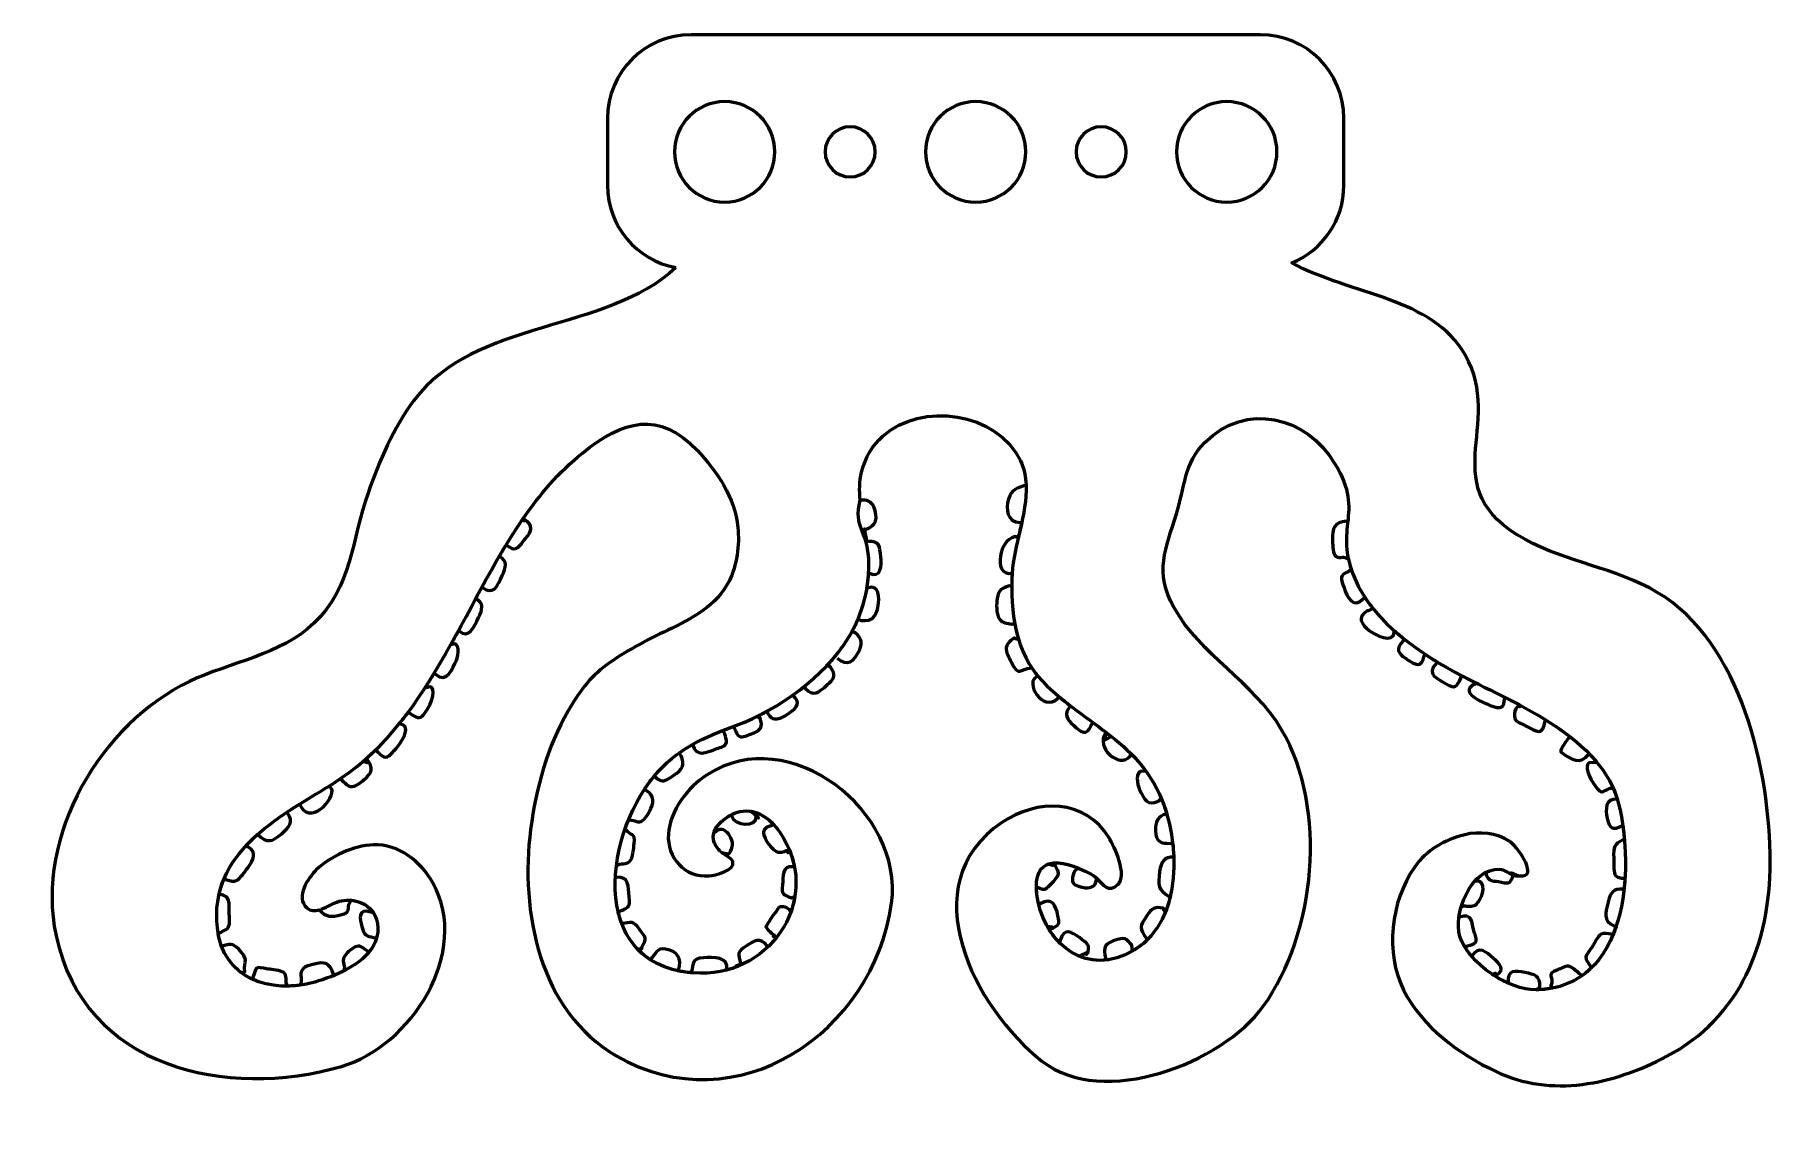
# Model space of a CAD drawing. Header units: centimetres. Extents: x -5.9 to 4.5, y -4.6 to 1.9.
import ezdxf

# ---------------------------------------------------------------- set-up
doc = ezdxf.new("R2010")
doc.units = ezdxf.units.CM
doc.header["$MEASUREMENT"] = 0
doc.layers.add('Layer 1', color=7, linetype='Continuous')

msp = doc.modelspace()

# ---------------------------------------------------------------- linework, layer by layer
at = {"layer": 'Layer 1', "lineweight": 53}
for points, knots in [([(-2.04111, 0.55831), (-2.27375, 0.60115), (-2.45, 0.80498), (-2.45, 1.05), (-2.45, 1.05), (-2.45, 1.05), (-2.45, 1.45), (-2.45, 1.45), (-2.45, 1.45), (-2.45, 1.72614), (-2.22614, 1.95), (-1.95, 1.95), (-1.95, 1.95), (-1.95, 1.95), (1.45, 1.95), (1.45, 1.95), (1.45, 1.95), (1.72614, 1.95), (1.95, 1.72614), (1.95, 1.45), (1.95, 1.45), (1.95, 1.45), (1.95, 1.05), (1.95, 1.05), (1.95, 1.05), (1.95, 0.84036), (1.82095, 0.66088), (1.63798, 0.58658), (1.63798, 0.58658), (2.0021, 0.39046), (2.4774, 0.38288), (2.67498, 0.03648), (2.67498, 0.03648), (2.91378, -0.3822), (2.47753, -0.75887), (3.03098, -1.06516), (3.03098, -1.06516), (3.2822, -1.20419), (3.57668, -1.23592), (3.82279, -1.38232), (3.82279, -1.38232), (4.32596, -1.68158), (4.49673, -2.45014), (4.4973, -2.99434), (4.4973, -2.99434), (4.49774, -3.47682), (4.31765, -3.9247), (3.87953, -4.15458), (3.87953, -4.15458), (3.5585, -4.32305), (3.19273, -4.404), (2.85605, -4.24434), (2.85605, -4.24434), (2.63715, -4.14055), (2.4189, -3.97883), (2.30673, -3.75872), (2.30673, -3.75872), (2.19452, -3.53852), (2.23061, -3.22616), (2.37092, -3.02581), (2.37092, -3.02581), (2.44484, -2.92026), (2.54897, -2.86179), (2.67175, -2.83045), (2.67175, -2.83045), (2.75893, -2.80817), (2.86236, -2.82112), (2.93939, -2.86848), (2.93939, -2.86848), (2.97855, -2.89259), (3.10757, -3.06902), (3.01969, -3.07628), (3.01969, -3.07628), (2.99666, -3.07817), (2.97217, -3.06785), (2.94746, -3.05723), (2.94746, -3.05723), (2.94746, -3.05723), (2.96235, -3.07185), (2.96235, -3.07185), (2.96235, -3.07185), (2.94365, -3.13151), (2.92959, -3.12167), (2.87318, -3.11046), (2.87318, -3.11046), (2.85857, -3.10754), (2.83337, -3.10839), (2.82102, -3.09963), (2.82102, -3.09963), (2.80748, -3.09002), (2.78921, -3.05444), (2.80361, -3.05863), (2.80361, -3.05863), (2.80361, -3.05863), (2.80412, -3.05176), (2.80412, -3.05176), (2.80412, -3.05176), (2.77779, -3.0642), (2.75381, -3.08348), (2.73269, -3.10719), (2.73269, -3.10719), (2.73269, -3.10719), (2.74187, -3.10712), (2.74187, -3.10712), (2.74187, -3.10712), (2.80712, -3.10485), (2.7787, -3.20226), (2.75301, -3.23275), (2.75301, -3.23275), (2.73423, -3.25508), (2.74076, -3.2512), (2.7111, -3.25706), (2.7111, -3.25706), (2.68923, -3.26141), (2.66243, -3.24786), (2.64929, -3.26583), (2.64929, -3.26583), (2.6438, -3.28544), (2.63972, -3.30511), (2.63717, -3.32435), (2.63717, -3.32435), (2.63717, -3.32435), (2.64046, -3.32321), (2.64046, -3.32321), (2.64046, -3.32321), (2.71924, -3.29928), (2.71206, -3.34902), (2.72855, -3.4115), (2.72855, -3.4115), (2.73368, -3.43109), (2.74818, -3.45307), (2.73699, -3.47216), (2.73699, -3.47216), (2.72446, -3.49358), (2.67974, -3.49247), (2.68015, -3.49961), (2.68015, -3.49961), (2.68015, -3.49961), (2.66771, -3.49255), (2.66771, -3.49255), (2.66771, -3.49255), (2.68048, -3.51508), (2.69639, -3.5372), (2.71471, -3.55845), (2.71471, -3.55845), (2.71471, -3.55845), (2.71542, -3.55691), (2.71542, -3.55691), (2.71542, -3.55691), (2.75759, -3.48909), (2.79567, -3.52925), (2.84319, -3.56916), (2.84319, -3.56916), (2.88053, -3.6005), (2.91995, -3.63867), (2.85743, -3.67145), (2.85743, -3.67145), (2.85595, -3.66719), (2.85567, -3.66283), (2.85652, -3.65833), (2.85652, -3.65833), (2.85652, -3.65833), (2.83661, -3.66492), (2.83661, -3.66492), (2.83661, -3.66492), (2.86706, -3.68532), (2.89907, -3.70316), (2.93126, -3.71759), (2.93126, -3.71759), (2.93126, -3.71759), (2.9315, -3.71567), (2.9315, -3.71567), (2.9315, -3.71567), (2.92217, -3.63614), (2.97687, -3.64193), (3.03173, -3.65394), (3.03173, -3.65394), (3.09033, -3.66678), (3.12374, -3.67102), (3.12113, -3.74021), (3.12113, -3.74021), (3.12113, -3.74021), (3.10091, -3.7574), (3.10091, -3.7574), (3.10091, -3.7574), (3.13319, -3.75659), (3.16368, -3.75332), (3.19251, -3.74788), (3.19251, -3.74788), (3.19251, -3.74788), (3.18725, -3.73331), (3.18725, -3.73331), (3.18725, -3.73331), (3.20864, -3.67841), (3.15211, -3.66536), (3.22781, -3.6375), (3.22781, -3.6375), (3.24453, -3.63133), (3.27399, -3.61334), (3.29223, -3.61516), (3.29223, -3.61516), (3.31414, -3.61735), (3.33631, -3.64939), (3.34158, -3.64513), (3.34158, -3.64513), (3.34773, -3.65427), (3.36246, -3.66461), (3.37246, -3.67159), (3.37246, -3.67159), (3.37246, -3.67159), (3.37232, -3.67307), (3.37232, -3.67307), (3.37232, -3.67307), (3.39337, -3.65824), (3.41288, -3.64167), (3.43103, -3.62365), (3.43103, -3.62365), (3.43103, -3.62365), (3.4298, -3.62306), (3.4298, -3.62306), (3.4298, -3.62306), (3.38189, -3.56138), (3.38718, -3.56485), (3.43457, -3.49927), (3.43457, -3.49927), (3.44889, -3.47945), (3.46452, -3.43602), (3.48713, -3.42434), (3.48713, -3.42434), (3.50563, -3.41473), (3.52834, -3.42473), (3.54886, -3.42462), (3.54886, -3.42462), (3.54886, -3.42462), (3.55494, -3.43441), (3.55494, -3.43441), (3.55494, -3.43441), (3.56261, -3.41628), (3.56964, -3.39768), (3.57608, -3.37869), (3.57608, -3.37869), (3.57608, -3.37869), (3.56651, -3.37613), (3.56651, -3.37613), (3.56651, -3.37613), (3.49222, -3.34481), (3.51416, -3.29354), (3.53111, -3.22523), (3.53111, -3.22523), (3.54234, -3.17986), (3.56079, -3.15125), (3.615, -3.15565), (3.615, -3.15565), (3.615, -3.15565), (3.62277, -3.16663), (3.62277, -3.16663), (3.62277, -3.16663), (3.6257, -3.14238), (3.62791, -3.11796), (3.62949, -3.09351), (3.62949, -3.09351), (3.62949, -3.09351), (3.62823, -3.09389), (3.62823, -3.09389), (3.62823, -3.09389), (3.60012, -3.08434), (3.58451, -3.09188), (3.56981, -3.06741), (3.56981, -3.06741), (3.55839, -3.04837), (3.56353, -2.99111), (3.56245, -2.96816), (3.56245, -2.96816), (3.55943, -2.90282), (3.56456, -2.88838), (3.61942, -2.86019), (3.61942, -2.86019), (3.61942, -2.86019), (3.62654, -2.86334), (3.62654, -2.86334), (3.62654, -2.86334), (3.62391, -2.83343), (3.62046, -2.80412), (3.6163, -2.77561), (3.6163, -2.77561), (3.6163, -2.77561), (3.61058, -2.7764), (3.61058, -2.7764), (3.61058, -2.7764), (3.5585, -2.80536), (3.53568, -2.79471), (3.52361, -2.73278), (3.52361, -2.73278), (3.51262, -2.67624), (3.5103, -2.61641), (3.58298, -2.6172), (3.58298, -2.6172), (3.57557, -2.59304), (3.56662, -2.56964), (3.55628, -2.54695), (3.55628, -2.54695), (3.55628, -2.54695), (3.54886, -2.5515), (3.54886, -2.5515), (3.54886, -2.5515), (3.53012, -2.55349), (3.5015, -2.57783), (3.48367, -2.57251), (3.48367, -2.57251), (3.46808, -2.56788), (3.4423, -2.52284), (3.43196, -2.5092), (3.43196, -2.5092), (3.41657, -2.48892), (3.37137, -2.37929), (3.4386, -2.40156), (3.4386, -2.40156), (3.4386, -2.40156), (3.46207, -2.39828), (3.46207, -2.39828), (3.46207, -2.39828), (3.44705, -2.38007), (3.43108, -2.3624), (3.41433, -2.34523), (3.41433, -2.34523), (3.41433, -2.34523), (3.41141, -2.35023), (3.41141, -2.35023), (3.41141, -2.35023), (3.36299, -2.41413), (3.31471, -2.38492), (3.2488, -2.33807), (3.2488, -2.33807), (3.2378, -2.33025), (3.26115, -2.29235), (3.3001, -2.24396), (3.3001, -2.24396), (3.25414, -2.20822), (3.20511, -2.17486), (3.15451, -2.14346), (3.15451, -2.14346), (3.15451, -2.14346), (3.15198, -2.15021), (3.15198, -2.15021), (3.15198, -2.15021), (3.15224, -2.15101), (3.14678, -2.20196), (3.12563, -2.21105), (3.12563, -2.21105), (3.10346, -2.22053), (3.05475, -2.18852), (3.03589, -2.17928), (3.03589, -2.17928), (3.02054, -2.1717), (2.9847, -2.1584), (2.9754, -2.14385), (2.9754, -2.14385), (2.96204, -2.123), (2.97173, -2.0523), (3.00204, -2.06641), (3.00204, -2.06641), (3.00204, -2.06641), (3.00863, -2.05964), (3.00863, -2.05964), (3.00863, -2.05964), (2.97683, -2.04254), (2.94497, -2.02601), (2.91341, -2.00998), (2.91341, -2.00998), (2.91341, -2.00998), (2.90944, -2.02233), (2.90944, -2.02233), (2.90944, -2.02233), (2.9123, -2.10737), (2.82551, -2.05781), (2.78834, -2.04176), (2.78834, -2.04176), (2.75412, -2.02698), (2.63974, -1.97301), (2.73371, -1.92911), (2.73371, -1.92911), (2.7373, -1.9364), (2.73777, -1.92128), (2.73371, -1.92911), (2.73371, -1.92911), (2.73371, -1.92911), (2.73984, -1.92359), (2.73984, -1.92359), (2.73984, -1.92359), (2.71214, -1.90982), (2.68528, -1.89631), (2.65955, -1.88299), (2.65955, -1.88299), (2.65955, -1.88299), (2.65568, -1.88097), (2.65568, -1.88097), (2.65568, -1.88097), (2.65568, -1.88097), (2.64927, -1.89446), (2.64927, -1.89446), (2.64927, -1.89446), (2.62154, -1.94756), (2.61744, -1.96123), (2.56096, -1.92864), (2.56096, -1.92864), (2.51344, -1.90121), (2.43959, -1.87294), (2.50055, -1.80664), (2.50055, -1.80664), (2.49866, -1.8124), (2.50244, -1.8009), (2.50055, -1.80664), (2.50055, -1.80664), (2.50055, -1.80664), (2.51008, -1.79957), (2.51008, -1.79957), (2.51008, -1.79957), (2.48535, -1.78463), (2.46066, -1.76909), (2.4362, -1.75291), (2.4362, -1.75291), (2.4362, -1.75291), (2.42879, -1.76216), (2.42879, -1.76216), (2.42879, -1.76216), (2.42906, -1.76255), (2.4219, -1.80371), (2.40469, -1.81087), (2.40469, -1.81087), (2.37714, -1.82227), (2.33921, -1.78896), (2.31847, -1.77614), (2.31847, -1.77614), (2.27165, -1.74734), (2.25917, -1.71633), (2.30505, -1.67258), (2.30505, -1.67258), (2.30663, -1.676), (2.30353, -1.66915), (2.30505, -1.67258), (2.30505, -1.67258), (2.30505, -1.67258), (2.31635, -1.66646), (2.31635, -1.66646), (2.31635, -1.66646), (2.29424, -1.64898), (2.27264, -1.63091), (2.2517, -1.61224), (2.2517, -1.61224), (2.24843, -1.69759), (2.13236, -1.63564), (2.10032, -1.60954), (2.10032, -1.60954), (2.05533, -1.5729), (2.02541, -1.53278), (2.08925, -1.49319), (2.08925, -1.49319), (2.09334, -1.49676), (2.12274, -1.47469), (2.12453, -1.47994), (2.12453, -1.47994), (2.12453, -1.47994), (2.12471, -1.47983), (2.12471, -1.47983), (2.12471, -1.47983), (2.10751, -1.45844), (2.09137, -1.43642), (2.07643, -1.41377), (2.07643, -1.41377), (2.07643, -1.41377), (2.06719, -1.41821), (2.06719, -1.41821), (2.06719, -1.41821), (2.00804, -1.48629), (1.96913, -1.40844), (1.95071, -1.35475), (1.95071, -1.35475), (1.94663, -1.34284), (1.93141, -1.30457), (1.93469, -1.29253), (1.93469, -1.29253), (1.94301, -1.26215), (1.98068, -1.26874), (1.99223, -1.24181), (1.99223, -1.24181), (1.99223, -1.24181), (1.99252, -1.24183), (1.99252, -1.24183), (1.99252, -1.24183), (1.98496, -1.21896), (1.97929, -1.19746), (1.9751, -1.17705), (1.9751, -1.17705), (1.9751, -1.17705), (1.96577, -1.18008), (1.96577, -1.18008), (1.96577, -1.18008), (1.94675, -1.15967), (1.91707, -1.18931), (1.89488, -1.15923), (1.89488, -1.15923), (1.88281, -1.14283), (1.88291, -1.08792), (1.88183, -1.06751), (1.88183, -1.06751), (1.87839, -1.00472), (1.89343, -0.9587), (1.96642, -0.95762), (1.96642, -0.95762), (1.96879, -0.95911), (1.97091, -0.96077), (1.9728, -0.96263), (1.9728, -0.96263), (1.98329, -0.86429), (1.99042, -0.76913), (1.89679, -0.61343), (1.89679, -0.61343), (1.72643, -0.33017), (1.3648, -0.24022), (1.11864, -0.48646), (1.11864, -0.48646), (0.99617, -0.60899), (0.9977, -0.75918), (0.94901, -0.91354), (0.94901, -0.91354), (0.88447, -1.11828), (0.81809, -1.26352), (0.93323, -1.47027), (0.93323, -1.47027), (1.09508, -1.7609), (1.40777, -1.91461), (1.57787, -2.20317), (1.57787, -2.20317), (1.85658, -2.67612), (1.7807, -3.4216), (1.46828, -3.85576), (1.46828, -3.85576), (1.22282, -4.1969), (0.51139, -4.47025), (0.14591, -4.18319), (0.14591, -4.18319), (-0.25814, -3.86584), (-0.6384, -3.12797), (-0.09449, -2.75834), (-0.09449, -2.75834), (0.11723, -2.61446), (0.40491, -2.61498), (0.54612, -2.84742), (0.54612, -2.84742), (0.57808, -2.90003), (0.66007, -3.07439), (0.59955, -3.12865), (0.59955, -3.12865), (0.54275, -3.17957), (0.51088, -3.1298), (0.47345, -3.09194), (0.47345, -3.09194), (0.47085, -3.09995), (0.46902, -3.12532), (0.45553, -3.13687), (0.45553, -3.13687), (0.44406, -3.14673), (0.41786, -3.14821), (0.40346, -3.14705), (0.40346, -3.14705), (0.38657, -3.14565), (0.34088, -3.13421), (0.33161, -3.11846), (0.33161, -3.11846), (0.31851, -3.0963), (0.3383, -3.03865), (0.35621, -3.03656), (0.35621, -3.03656), (0.35621, -3.03656), (0.35937, -3.02765), (0.35937, -3.02765), (0.35937, -3.02765), (0.28594, -2.99846), (0.22241, -2.98905), (0.17818, -3.00739), (0.17818, -3.00739), (0.17818, -3.00739), (0.21068, -3.01452), (0.21068, -3.01452), (0.21068, -3.01452), (0.21676, -3.0125), (0.21606, -3.00806), (0.22293, -3.01059), (0.22293, -3.01059), (0.24787, -3.057), (0.25779, -3.06539), (0.21617, -3.10728), (0.21617, -3.10728), (0.20753, -3.11594), (0.17529, -3.1527), (0.16457, -3.15583), (0.16457, -3.15583), (0.1445, -3.16171), (0.12677, -3.14291), (0.11237, -3.14225), (0.11237, -3.14225), (0.11254, -3.15581), (0.11354, -3.17039), (0.11545, -3.18611), (0.11545, -3.18611), (0.11807, -3.20756), (0.122, -3.22873), (0.12713, -3.24947), (0.12713, -3.24947), (0.12713, -3.24947), (0.13573, -3.24383), (0.13573, -3.24383), (0.13573, -3.24383), (0.20774, -3.20001), (0.22743, -3.25331), (0.24167, -3.3146), (0.24167, -3.3146), (0.25337, -3.36488), (0.24797, -3.3746), (0.19738, -3.39256), (0.19738, -3.39256), (0.19877, -3.3876), (0.20177, -3.38362), (0.2063, -3.38054), (0.2063, -3.38054), (0.2063, -3.38054), (0.17673, -3.3762), (0.17673, -3.3762), (0.17673, -3.3762), (0.19769, -3.41393), (0.22322, -3.44818), (0.25262, -3.4774), (0.25262, -3.4774), (0.25262, -3.4774), (0.25479, -3.45989), (0.25479, -3.45989), (0.25479, -3.45989), (0.28231, -3.38292), (0.31957, -3.41139), (0.36977, -3.44558), (0.36977, -3.44558), (0.4124, -3.47457), (0.4422, -3.49421), (0.41264, -3.54586), (0.41264, -3.54586), (0.41447, -3.53992), (0.41771, -3.53477), (0.42236, -3.53045), (0.42236, -3.53045), (0.42236, -3.53045), (0.36881, -3.55622), (0.36881, -3.55622), (0.36881, -3.55622), (0.41904, -3.57719), (0.47476, -3.58586), (0.53422, -3.57856), (0.53422, -3.57856), (0.53422, -3.57856), (0.52819, -3.57456), (0.52819, -3.57456), (0.52819, -3.57456), (0.50811, -3.4964), (0.52025, -3.47992), (0.59801, -3.45651), (0.59801, -3.45651), (0.65751, -3.43855), (0.65105, -3.46183), (0.68252, -3.49077), (0.68252, -3.49077), (0.68252, -3.49077), (0.68777, -3.52568), (0.68777, -3.52568), (0.68777, -3.52568), (0.72427, -3.50471), (0.75605, -3.47939), (0.78358, -3.45066), (0.78358, -3.45066), (0.78358, -3.45066), (0.77073, -3.45108), (0.77073, -3.45108), (0.77073, -3.45108), (0.72836, -3.39152), (0.7289, -3.37752), (0.77171, -3.31535), (0.77171, -3.31535), (0.80365, -3.269), (0.8189, -3.25924), (0.87238, -3.27008), (0.87238, -3.27008), (0.87377, -3.27455), (0.87517, -3.27902), (0.87656, -3.28352), (0.87656, -3.28352), (0.87656, -3.28352), (0.88324, -3.29319), (0.88324, -3.29319), (0.88324, -3.29319), (0.89551, -3.26277), (0.90535, -3.23097), (0.91299, -3.19827), (0.91299, -3.19827), (0.91299, -3.19827), (0.90302, -3.19973), (0.90302, -3.19973), (0.90302, -3.19973), (0.83938, -3.15544), (0.83721, -3.13793), (0.84912, -3.05114), (0.84912, -3.05114), (0.85707, -2.99336), (0.87732, -2.95951), (0.93344, -2.96483), (0.93344, -2.96483), (0.93231, -2.93559), (0.92996, -2.90648), (0.92649, -2.87777), (0.92649, -2.87777), (0.92649, -2.87777), (0.91625, -2.88223), (0.91625, -2.88223), (0.91625, -2.88223), (0.85424, -2.88205), (0.82742, -2.87525), (0.82349, -2.80544), (0.82349, -2.80544), (0.82076, -2.75743), (0.83951, -2.71709), (0.89024, -2.70552), (0.89024, -2.70552), (0.89024, -2.70552), (0.8915, -2.7062), (0.8915, -2.7062), (0.8915, -2.7062), (0.88613, -2.68781), (0.88034, -2.66993), (0.87416, -2.65268), (0.87416, -2.65268), (0.86931, -2.63913), (0.8642, -2.62598), (0.85886, -2.61315), (0.85886, -2.61315), (0.85886, -2.61315), (0.8413, -2.63087), (0.8413, -2.63087), (0.8413, -2.63087), (0.77735, -2.65875), (0.75861, -2.62202), (0.72926, -2.5624), (0.72926, -2.5624), (0.71389, -2.53117), (0.70141, -2.44755), (0.74869, -2.45009), (0.74869, -2.45009), (0.74869, -2.45009), (0.76873, -2.45185), (0.76873, -2.45185), (0.76873, -2.45185), (0.7412, -2.4139), (0.71112, -2.37949), (0.67916, -2.34745), (0.67916, -2.34745), (0.67916, -2.34745), (0.67371, -2.36187), (0.67371, -2.36187), (0.67371, -2.36187), (0.60423, -2.43856), (0.46525, -2.30764), (0.52646, -2.22289), (0.52646, -2.22289), (0.53018, -2.23907), (0.52638, -2.25454), (0.51496, -2.26927), (0.51496, -2.26927), (0.51496, -2.26927), (0.55994, -2.2427), (0.55994, -2.2427), (0.55994, -2.2427), (0.52409, -2.2144), (0.48709, -2.18715), (0.44957, -2.15977), (0.44957, -2.15977), (0.44957, -2.15977), (0.44, -2.17667), (0.44, -2.17667), (0.44, -2.17667), (0.44108, -2.18023), (0.42613, -2.21318), (0.40589, -2.21741), (0.40589, -2.21741), (0.38233, -2.2224), (0.35298, -2.19353), (0.33396, -2.17667), (0.33396, -2.17667), (0.29174, -2.1392), (0.27828, -2.11259), (0.31213, -2.06202), (0.31213, -2.06202), (0.31213, -2.06202), (0.3159, -2.06045), (0.3159, -2.06045), (0.3159, -2.06045), (0.29327, -2.04287), (0.27075, -2.02475), (0.24846, -2.00583), (0.24846, -2.00583), (0.24846, -2.00583), (0.24156, -2.01352), (0.24156, -2.01352), (0.24156, -2.01352), (0.14888, -2.10773), (0.03876, -1.91208), (0.11808, -1.88565), (0.11808, -1.88565), (0.11808, -1.88565), (0.12331, -1.88457), (0.12331, -1.88457), (0.12331, -1.88457), (0.10909, -1.86767), (0.09605, -1.85012), (0.08411, -1.83203), (0.08411, -1.83203), (0.08411, -1.83203), (0.08282, -1.83271), (0.08282, -1.83271), (0.08282, -1.83271), (0.01148, -1.84007), (0.01217, -1.89332), (-0.03909, -1.79729), (-0.03909, -1.79729), (-0.05098, -1.77496), (-0.07072, -1.7385), (-0.0673, -1.71225), (-0.0673, -1.71225), (-0.06397, -1.6868), (-0.01462, -1.64096), (-0.01421, -1.66073), (-0.01421, -1.66073), (-0.01421, -1.66073), (0.00608, -1.66339), (0.00608, -1.66339), (0.00608, -1.66339), (-0.0037, -1.63141), (-0.0114, -1.59866), (-0.01736, -1.56545), (-0.01736, -1.56545), (-0.01736, -1.56545), (-0.03183, -1.57254), (-0.03183, -1.57254), (-0.03183, -1.57254), (-0.0646, -1.56311), (-0.08909, -1.57063), (-0.10927, -1.53895), (-0.10927, -1.53895), (-0.12957, -1.50699), (-0.12595, -1.45299), (-0.121, -1.41806), (-0.121, -1.41806), (-0.114, -1.36839), (-0.09733, -1.35893), (-0.04948, -1.34323), (-0.04948, -1.34323), (-0.04948, -1.34323), (-0.03462, -1.3475), (-0.03462, -1.3475), (-0.03462, -1.3475), (-0.0345, -1.32094), (-0.03373, -1.2945), (-0.03241, -1.26834), (-0.03241, -1.26834), (-0.09963, -1.27796), (-0.10953, -1.21902), (-0.10152, -1.16564), (-0.10152, -1.16564), (-0.09221, -1.10371), (-0.06814, -1.07108), (-0.01418, -1.04779), (-0.01418, -1.04779), (-0.01418, -1.04779), (0.00354, -1.05683), (0.00354, -1.05683), (0.00354, -1.05683), (0.01055, -1.02628), (0.01775, -0.99539), (0.02437, -0.96447), (0.02437, -0.96447), (0.02437, -0.96447), (0.01667, -0.964), (0.01667, -0.964), (0.01667, -0.964), (-0.06596, -0.96387), (-0.07051, -0.88525), (-0.05395, -0.82494), (-0.05395, -0.82494), (-0.03829, -0.76796), (-0.00011, -0.75782), (0.0508, -0.74102), (0.0508, -0.74102), (0.04901, -0.69032), (0.03959, -0.64184), (0.01832, -0.59723), (0.01832, -0.59723), (-0.12235, -0.30203), (-0.57392, -0.24208), (-0.80546, -0.449), (-0.80546, -0.449), (-0.86525, -0.50243), (-0.91039, -0.57369), (-0.93169, -0.66327), (-0.93169, -0.66327), (-0.94484, -0.7186), (-0.94574, -0.77466), (-0.94073, -0.83097), (-0.94073, -0.83097), (-0.90082, -0.82811), (-0.8732, -0.83687), (-0.85866, -0.87199), (-0.85866, -0.87199), (-0.83215, -0.93605), (-0.84254, -0.98803), (-0.90497, -1.00369), (-0.90497, -1.00369), (-0.90497, -1.00369), (-0.91369, -1.00322), (-0.91369, -1.00322), (-0.91369, -1.00322), (-0.90891, -1.02877), (-0.90425, -1.05427), (-0.90026, -1.07968), (-0.90026, -1.07968), (-0.90026, -1.07968), (-0.89612, -1.07864), (-0.89612, -1.07864), (-0.89612, -1.07864), (-0.82255, -1.07657), (-0.82395, -1.10237), (-0.81675, -1.172), (-0.81675, -1.172), (-0.81215, -1.21677), (-0.81403, -1.30333), (-0.88732, -1.26827), (-0.88732, -1.26827), (-0.88732, -1.26827), (-0.88994, -1.26675), (-0.88994, -1.26675), (-0.88994, -1.26675), (-0.89165, -1.29682), (-0.89495, -1.32676), (-0.89984, -1.35642), (-0.89984, -1.35642), (-0.89984, -1.35642), (-0.89614, -1.35648), (-0.89614, -1.35648), (-0.89614, -1.35648), (-0.82687, -1.3271), (-0.82457, -1.42165), (-0.83232, -1.46076), (-0.83232, -1.46076), (-0.84618, -1.53063), (-0.86264, -1.55394), (-0.93583, -1.5505), (-0.93583, -1.5505), (-0.93583, -1.5505), (-0.95199, -1.53946), (-0.95199, -1.53946), (-0.95199, -1.53946), (-0.96279, -1.5655), (-0.97496, -1.59101), (-0.98848, -1.61585), (-0.98848, -1.61585), (-0.99529, -1.62836), (-1.00243, -1.64071), (-1.00993, -1.65287), (-1.00993, -1.65287), (-1.03254, -1.68956), (-1.05819, -1.72524), (-1.08635, -1.7597), (-1.08635, -1.7597), (-1.10364, -1.78085), (-1.12187, -1.80154), (-1.14092, -1.82172), (-1.14092, -1.82172), (-1.14092, -1.82172), (-1.12985, -1.8239), (-1.12985, -1.8239), (-1.12985, -1.8239), (-1.13063, -1.80981), (-1.09238, -1.85837), (-1.0967, -1.88309), (-1.0967, -1.88309), (-1.10021, -1.90327), (-1.12416, -1.92368), (-1.13863, -1.9364), (-1.13863, -1.9364), (-1.18794, -1.97975), (-1.22099, -2.00921), (-1.26656, -1.95619), (-1.26656, -1.95619), (-1.26656, -1.95619), (-1.27727, -1.94682), (-1.27727, -1.94682), (-1.27727, -1.94682), (-1.29905, -1.96424), (-1.32135, -1.98105), (-1.34409, -1.99722), (-1.34409, -1.99722), (-1.29089, -2.03648), (-1.31863, -2.07276), (-1.36259, -2.1017), (-1.36259, -2.1017), (-1.38462, -2.11623), (-1.41058, -2.13638), (-1.43852, -2.13819), (-1.43852, -2.13819), (-1.48034, -2.14088), (-1.47794, -2.11726), (-1.50028, -2.09729), (-1.50028, -2.09729), (-1.50028, -2.09729), (-1.5012, -2.09507), (-1.5012, -2.09507), (-1.5012, -2.09507), (-1.51885, -2.10462), (-1.5366, -2.11376), (-1.55438, -2.12247), (-1.55438, -2.12247), (-1.55438, -2.12247), (-1.54438, -2.13258), (-1.54438, -2.13258), (-1.54438, -2.13258), (-1.54547, -2.1246), (-1.54411, -2.12323), (-1.54028, -2.1285), (-1.54028, -2.1285), (-1.51532, -2.19026), (-1.5361, -2.20754), (-1.59462, -2.22947), (-1.59462, -2.22947), (-1.61227, -2.23609), (-1.64315, -2.25155), (-1.66264, -2.24213), (-1.66264, -2.24213), (-1.6814, -2.2331), (-1.68802, -2.1899), (-1.69871, -2.1855), (-1.69871, -2.1855), (-1.69871, -2.1855), (-1.69913, -2.18372), (-1.69913, -2.18372), (-1.69913, -2.18372), (-1.71988, -2.19146), (-1.74036, -2.19926), (-1.76054, -2.20724), (-1.76054, -2.20724), (-1.76054, -2.20724), (-1.75604, -2.21196), (-1.75604, -2.21196), (-1.75604, -2.21196), (-1.75802, -2.2133), (-1.73072, -2.26265), (-1.74248, -2.28645), (-1.74248, -2.28645), (-1.75247, -2.30666), (-1.78355, -2.31035), (-1.80443, -2.31878), (-1.80443, -2.31878), (-1.85513, -2.33921), (-1.92468, -2.36986), (-1.94124, -2.29133), (-1.94124, -2.29133), (-1.94124, -2.29133), (-1.94123, -2.29112), (-1.94123, -2.29112), (-1.94123, -2.29112), (-1.96832, -2.30633), (-1.99463, -2.32274), (-2.02013, -2.34069), (-2.02013, -2.34069), (-1.98995, -2.39322), (-1.98825, -2.42693), (-2.03837, -2.46375), (-2.03837, -2.46375), (-2.0544, -2.47553), (-2.09164, -2.50442), (-2.11124, -2.5076), (-2.11124, -2.5076), (-2.13962, -2.51221), (-2.15417, -2.49252), (-2.17182, -2.48084), (-2.17182, -2.48084), (-2.19205, -2.50538), (-2.21126, -2.53163), (-2.22936, -2.55923), (-2.22936, -2.55923), (-2.18284, -2.58428), (-2.16502, -2.62209), (-2.1903, -2.6747), (-2.1903, -2.6747), (-2.20022, -2.69529), (-2.22549, -2.74221), (-2.24981, -2.75123), (-2.24981, -2.75123), (-2.27298, -2.75984), (-2.30042, -2.73795), (-2.32049, -2.74112), (-2.32049, -2.74112), (-2.32049, -2.74112), (-2.32309, -2.73832), (-2.32309, -2.73832), (-2.32309, -2.73832), (-2.33121, -2.75811), (-2.33884, -2.77817), (-2.34584, -2.79846), (-2.34584, -2.79846), (-2.34584, -2.79846), (-2.34252, -2.79843), (-2.34252, -2.79843), (-2.34252, -2.79843), (-2.31242, -2.8405), (-2.28101, -2.81732), (-2.29049, -2.8828), (-2.29049, -2.8828), (-2.29435, -2.90944), (-2.29776, -2.9708), (-2.31773, -2.99065), (-2.31773, -2.99065), (-2.33808, -3.01091), (-2.37296, -2.99832), (-2.39544, -3.01452), (-2.39544, -3.01452), (-2.39544, -3.01452), (-2.39654, -3.01339), (-2.39654, -3.01339), (-2.39654, -3.01339), (-2.39981, -3.03918), (-2.40208, -3.06491), (-2.40319, -3.09039), (-2.40319, -3.09039), (-2.40319, -3.09039), (-2.39546, -3.08508), (-2.39546, -3.08508), (-2.39546, -3.08508), (-2.32142, -3.07697), (-2.32587, -3.1411), (-2.31994, -3.19942), (-2.31994, -3.19942), (-2.31211, -3.27644), (-2.3332, -3.26248), (-2.38553, -3.29341), (-2.38553, -3.29341), (-2.37984, -3.31727), (-2.37281, -3.34048), (-2.36431, -3.36284), (-2.36431, -3.36284), (-2.30831, -3.35488), (-2.2967, -3.3422), (-2.26089, -3.39374), (-2.26089, -3.39374), (-2.25344, -3.40447), (-2.22607, -3.437), (-2.22424, -3.44765), (-2.22424, -3.44765), (-2.22001, -3.47248), (-2.24729, -3.49612), (-2.24552, -3.51281), (-2.24552, -3.51281), (-2.24552, -3.51281), (-2.27291, -3.51201), (-2.27291, -3.51201), (-2.27291, -3.51201), (-2.25013, -3.5364), (-2.2242, -3.55837), (-2.19479, -3.57737), (-2.19479, -3.57737), (-2.19479, -3.57737), (-2.19258, -3.57456), (-2.19258, -3.57456), (-2.19258, -3.57456), (-2.1614, -3.54284), (-2.1543, -3.50527), (-2.10437, -3.51382), (-2.10437, -3.51382), (-2.02842, -3.52676), (-2.00606, -3.56994), (-2.02502, -3.64071), (-2.02502, -3.64071), (-2.02502, -3.64071), (-2.0325, -3.64292), (-2.0325, -3.64292), (-2.0325, -3.64292), (-2.00639, -3.64861), (-1.97873, -3.65279), (-1.94948, -3.65534), (-1.94948, -3.65534), (-1.94948, -3.65534), (-1.95007, -3.65394), (-1.95007, -3.65394), (-1.95007, -3.65394), (-1.93226, -3.59562), (-1.94887, -3.57014), (-1.87701, -3.56576), (-1.87701, -3.56576), (-1.81844, -3.56219), (-1.72226, -3.55755), (-1.73815, -3.63935), (-1.73815, -3.63935), (-1.7159, -3.63346), (-1.69424, -3.62624), (-1.67322, -3.61785), (-1.67322, -3.61785), (-1.67322, -3.61785), (-1.68107, -3.61425), (-1.68107, -3.61425), (-1.68107, -3.61425), (-1.67189, -3.61125), (-1.66286, -3.60787), (-1.65398, -3.60412), (-1.65398, -3.60412), (-1.67179, -3.5396), (-1.67606, -3.53159), (-1.61934, -3.49421), (-1.61934, -3.49421), (-1.57548, -3.46532), (-1.53511, -3.44013), (-1.49585, -3.49519), (-1.49585, -3.49519), (-1.49585, -3.49519), (-1.49389, -3.5031), (-1.49389, -3.5031), (-1.49389, -3.5031), (-1.47411, -3.48437), (-1.45572, -3.46433), (-1.43897, -3.44309), (-1.43897, -3.44309), (-1.43897, -3.44309), (-1.46057, -3.43785), (-1.46057, -3.43785), (-1.46057, -3.43785), (-1.45676, -3.43361), (-1.4538, -3.4347), (-1.45211, -3.43013), (-1.45211, -3.43013), (-1.47317, -3.4193), (-1.491, -3.40166), (-1.50314, -3.38127), (-1.50314, -3.38127), (-1.48618, -3.35036), (-1.4664, -3.31742), (-1.44296, -3.28996), (-1.44296, -3.28996), (-1.43282, -3.27809), (-1.43118, -3.26533), (-1.4166, -3.26135), (-1.4166, -3.26135), (-1.39756, -3.25619), (-1.3558, -3.27497), (-1.35916, -3.28791), (-1.35916, -3.28791), (-1.35916, -3.28791), (-1.35545, -3.2942), (-1.35545, -3.2942), (-1.35545, -3.2942), (-1.34415, -3.26348), (-1.33566, -3.23168), (-1.33035, -3.19912), (-1.33035, -3.19912), (-1.33035, -3.19912), (-1.35034, -3.20854), (-1.35034, -3.20854), (-1.35034, -3.20854), (-1.40111, -3.18371), (-1.41237, -3.19376), (-1.40422, -3.13025), (-1.40422, -3.13025), (-1.39801, -3.08173), (-1.41227, -3.01279), (-1.34153, -3.02333), (-1.34153, -3.02333), (-1.34153, -3.02333), (-1.33237, -3.02534), (-1.33237, -3.02534), (-1.33237, -3.02534), (-1.33896, -2.98999), (-1.34942, -2.95448), (-1.36411, -2.91921), (-1.36411, -2.91921), (-1.36411, -2.91921), (-1.3724, -2.93957), (-1.3724, -2.93957), (-1.3724, -2.93957), (-1.37079, -2.93197), (-1.37324, -2.92716), (-1.37981, -2.92512), (-1.37981, -2.92512), (-1.42508, -2.94186), (-1.43963, -2.94093), (-1.4714, -2.90456), (-1.4714, -2.90456), (-1.50755, -2.86319), (-1.5529, -2.79766), (-1.47382, -2.7764), (-1.47382, -2.7764), (-1.47382, -2.7764), (-1.45625, -2.7704), (-1.45625, -2.7704), (-1.45625, -2.7704), (-1.49417, -2.72996), (-1.54186, -2.69854), (-1.59446, -2.69022), (-1.59446, -2.69022), (-1.59446, -2.69022), (-1.54877, -2.73229), (-1.54877, -2.73229), (-1.54877, -2.73229), (-1.55097, -2.72291), (-1.55523, -2.71979), (-1.56156, -2.72291), (-1.56156, -2.72291), (-1.55341, -2.786), (-1.69616, -2.77963), (-1.70753, -2.71906), (-1.70753, -2.71906), (-1.70753, -2.71906), (-1.70945, -2.71076), (-1.70945, -2.71076), (-1.70945, -2.71076), (-1.75514, -2.73422), (-1.8026, -2.77551), (-1.81517, -2.82171), (-1.81517, -2.82171), (-1.81517, -2.82171), (-1.80013, -2.81166), (-1.80013, -2.81166), (-1.80013, -2.81166), (-1.77403, -2.78009), (-1.73575, -2.80994), (-1.72078, -2.83494), (-1.72078, -2.83494), (-1.69612, -2.87608), (-1.69643, -2.90624), (-1.72517, -2.94395), (-1.72517, -2.94395), (-1.72517, -2.94395), (-1.76825, -2.93725), (-1.76825, -2.93725), (-1.76825, -2.93725), (-1.74851, -2.95238), (-1.70618, -2.97231), (-1.70088, -2.99044), (-1.70088, -2.99044), (-1.68488, -3.0454), (-1.80821, -3.07371), (-1.84334, -3.07648), (-1.84334, -3.07648), (-1.98862, -3.08777), (-2.09569, -2.96775), (-2.0863, -2.82743), (-2.0863, -2.82743), (-2.07673, -2.68487), (-1.97039, -2.54757), (-1.85393, -2.47181), (-1.85393, -2.47181), (-1.36248, -2.15207), (-0.67668, -2.69426), (-0.75293, -3.23931), (-0.75293, -3.23931), (-0.86138, -4.01453), (-1.67798, -4.56677), (-2.39727, -4.15184), (-2.39727, -4.15184), (-2.85563, -3.88749), (-2.97393, -3.28861), (-2.90935, -2.79857), (-2.90935, -2.79857), (-2.87674, -2.55124), (-2.8106, -2.30655), (-2.68494, -2.08946), (-2.68494, -2.08946), (-2.62328, -1.98293), (-2.55737, -1.89017), (-2.45747, -1.81746), (-2.45747, -1.81746), (-2.34321, -1.73426), (-2.21722, -1.66843), (-2.0898, -1.60804), (-2.0898, -1.60804), (-1.94943, -1.54154), (-1.796, -1.46056), (-1.72364, -1.31548), (-1.72364, -1.31548), (-1.67675, -1.22148), (-1.66061, -1.09779), (-1.67107, -0.99431), (-1.67107, -0.99431), (-1.68908, -0.81581), (-1.7942, -0.66107), (-1.91525, -0.53258), (-1.91525, -0.53258), (-2.14189, -0.29195), (-2.35769, -0.35556), (-2.60029, -0.55015), (-2.60029, -0.55015), (-2.74113, -0.66314), (-2.85686, -0.7997), (-2.95935, -0.94889), (-2.95935, -0.94889), (-2.95935, -0.94889), (-2.94668, -0.95516), (-2.94668, -0.95516), (-2.94668, -0.95516), (-2.95238, -0.94782), (-2.95271, -0.94442), (-2.94764, -0.94493), (-2.94764, -0.94493), (-2.88979, -0.98234), (-2.90116, -1.01537), (-2.94019, -1.06007), (-2.94019, -1.06007), (-2.95273, -1.07444), (-2.97569, -1.11169), (-2.993, -1.11843), (-2.993, -1.11843), (-3.01575, -1.12727), (-3.02305, -1.1165), (-3.04809, -1.1051), (-3.04809, -1.1051), (-3.04809, -1.1051), (-3.05438, -1.0962), (-3.05438, -1.0962), (-3.05438, -1.0962), (-3.06891, -1.12004), (-3.08324, -1.14408), (-3.09739, -1.16831), (-3.09739, -1.16831), (-3.04289, -1.19135), (-3.05915, -1.23507), (-3.07971, -1.28222), (-3.07971, -1.28222), (-3.10745, -1.34589), (-3.13124, -1.40413), (-3.19802, -1.35206), (-3.19802, -1.35206), (-3.19802, -1.35206), (-3.19955, -1.3502), (-3.19955, -1.3502), (-3.19955, -1.3502), (-3.21255, -1.37405), (-3.22549, -1.39797), (-3.23839, -1.42193), (-3.23839, -1.42193), (-3.18659, -1.44074), (-3.19709, -1.4874), (-3.21985, -1.53265), (-3.21985, -1.53265), (-3.24635, -1.58536), (-3.2762, -1.66598), (-3.33913, -1.61223), (-3.33913, -1.61223), (-3.33913, -1.61223), (-3.34012, -1.61072), (-3.34012, -1.61072), (-3.34012, -1.61072), (-3.35557, -1.63909), (-3.37111, -1.66738), (-3.38681, -1.69553), (-3.38681, -1.69553), (-3.32928, -1.66232), (-3.33913, -1.76044), (-3.35224, -1.78767), (-3.35224, -1.78767), (-3.37451, -1.83395), (-3.41231, -1.93208), (-3.47582, -1.87239), (-3.47582, -1.87239), (-3.47582, -1.87239), (-3.48493, -1.86469), (-3.48493, -1.86469), (-3.48493, -1.86469), (-3.50258, -1.89374), (-3.52056, -1.92253), (-3.53894, -1.95094), (-3.53894, -1.95094), (-3.53894, -1.95094), (-3.53315, -1.95177), (-3.53315, -1.95177), (-3.53315, -1.95177), (-3.46632, -1.92242), (-3.49624, -2.02621), (-3.51209, -2.05419), (-3.51209, -2.05419), (-3.5212, -2.07024), (-3.54773, -2.12033), (-3.56501, -2.12747), (-3.56501, -2.12747), (-3.59385, -2.13943), (-3.61914, -2.10646), (-3.63898, -2.1017), (-3.63898, -2.1017), (-3.63898, -2.1017), (-3.64146, -2.09907), (-3.64146, -2.09907), (-3.64146, -2.09907), (-3.65882, -2.12238), (-3.67658, -2.14532), (-3.69479, -2.16786), (-3.69479, -2.16786), (-3.61981, -2.17642), (-3.67092, -2.26166), (-3.70064, -2.29952), (-3.70064, -2.29952), (-3.71413, -2.31671), (-3.75092, -2.36546), (-3.77615, -2.36704), (-3.77615, -2.36704), (-3.80288, -2.36867), (-3.81962, -2.32922), (-3.83742, -2.32661), (-3.83742, -2.32661), (-3.83742, -2.32661), (-3.83789, -2.32583), (-3.83789, -2.32583), (-3.83789, -2.32583), (-3.86155, -2.34896), (-3.88592, -2.37146), (-3.91113, -2.39318), (-3.91113, -2.39318), (-3.91113, -2.39318), (-3.88592, -2.40156), (-3.88592, -2.40156), (-3.88592, -2.40156), (-3.88934, -2.39375), (-3.88987, -2.38608), (-3.88756, -2.37857), (-3.88756, -2.37857), (-3.84473, -2.43432), (-3.85582, -2.45939), (-3.90518, -2.50246), (-3.90518, -2.50246), (-3.92214, -2.51721), (-3.94926, -2.53961), (-3.97292, -2.54181), (-3.97292, -2.54181), (-4.00823, -2.54512), (-4.00998, -2.52488), (-4.03586, -2.50739), (-4.03586, -2.50739), (-4.03586, -2.50739), (-4.04611, -2.49641), (-4.04611, -2.49641), (-4.04611, -2.49641), (-4.06297, -2.50781), (-4.08006, -2.51898), (-4.09761, -2.52974), (-4.09761, -2.52974), (-4.09761, -2.52974), (-4.11699, -2.54157), (-4.11699, -2.54157), (-4.11699, -2.54157), (-4.11699, -2.54157), (-4.10641, -2.54711), (-4.10641, -2.54711), (-4.10641, -2.54711), (-4.05367, -2.58209), (-4.21097, -2.78405), (-4.28281, -2.66175), (-4.28281, -2.66175), (-4.28281, -2.66175), (-4.28951, -2.64704), (-4.28951, -2.64704), (-4.28951, -2.64704), (-4.31635, -2.66394), (-4.34303, -2.68118), (-4.36931, -2.69887), (-4.36931, -2.69887), (-4.36931, -2.69887), (-4.36217, -2.70144), (-4.36217, -2.70144), (-4.36217, -2.70144), (-4.31982, -2.75521), (-4.35381, -2.78779), (-4.39675, -2.82494), (-4.39675, -2.82494), (-4.45364, -2.87417), (-4.48605, -2.88305), (-4.53857, -2.82931), (-4.53857, -2.82931), (-4.53857, -2.82931), (-4.53916, -2.82798), (-4.53916, -2.82798), (-4.53916, -2.82798), (-4.56503, -2.85084), (-4.58959, -2.8746), (-4.61249, -2.89942), (-4.61249, -2.89942), (-4.61249, -2.89942), (-4.60121, -2.9012), (-4.60121, -2.9012), (-4.60121, -2.9012), (-4.60657, -2.89326), (-4.60599, -2.90706), (-4.60121, -2.9012), (-4.60121, -2.9012), (-4.53789, -2.93615), (-4.56698, -2.98238), (-4.59998, -3.02754), (-4.59998, -3.02754), (-4.61552, -3.0488), (-4.64375, -3.09389), (-4.66865, -3.10457), (-4.66865, -3.10457), (-4.69346, -3.11521), (-4.70966, -3.10074), (-4.7326, -3.09831), (-4.7326, -3.09831), (-4.7326, -3.09831), (-4.7387, -3.08798), (-4.7387, -3.08798), (-4.7387, -3.08798), (-4.75232, -3.1193), (-4.76325, -3.15212), (-4.77109, -3.18662), (-4.77109, -3.18662), (-4.77109, -3.18662), (-4.76788, -3.1865), (-4.76788, -3.1865), (-4.76788, -3.1865), (-4.70095, -3.19606), (-4.71054, -3.23993), (-4.71054, -3.29556), (-4.71054, -3.29556), (-4.71054, -3.31998), (-4.70238, -3.36199), (-4.71594, -3.38403), (-4.71594, -3.38403), (-4.72848, -3.40442), (-4.75889, -3.40821), (-4.77593, -3.4239), (-4.77593, -3.4239), (-4.77101, -3.45053), (-4.76409, -3.47537), (-4.75535, -3.49842), (-4.75535, -3.49842), (-4.70438, -3.48237), (-4.69254, -3.47688), (-4.65311, -3.51527), (-4.65311, -3.51527), (-4.59176, -3.57506), (-4.62183, -3.58001), (-4.61794, -3.64952), (-4.61794, -3.64952), (-4.61794, -3.64952), (-4.64404, -3.65102), (-4.64404, -3.65102), (-4.64404, -3.65102), (-4.62038, -3.66943), (-4.59439, -3.68471), (-4.56661, -3.69696), (-4.56661, -3.69696), (-4.56661, -3.69696), (-4.56881, -3.68425), (-4.56881, -3.68425), (-4.56881, -3.68425), (-4.54175, -3.61312), (-4.56199, -3.61967), (-4.47822, -3.63299), (-4.47822, -3.63299), (-4.45475, -3.63673), (-4.40297, -3.63908), (-4.38496, -3.65441), (-4.38496, -3.65441), (-4.36259, -3.6734), (-4.37612, -3.70079), (-4.36658, -3.72448), (-4.36658, -3.72448), (-4.36658, -3.72448), (-4.37684, -3.73517), (-4.37684, -3.73517), (-4.37684, -3.73517), (-4.34469, -3.73542), (-4.31187, -3.73301), (-4.27889, -3.72802), (-4.27889, -3.72802), (-4.27889, -3.72802), (-4.28281, -3.72008), (-4.28281, -3.72008), (-4.28281, -3.72008), (-4.27357, -3.68626), (-4.29413, -3.65711), (-4.26695, -3.62895), (-4.26695, -3.62895), (-4.25384, -3.61536), (-4.22726, -3.61058), (-4.2101, -3.60593), (-4.2101, -3.60593), (-4.13456, -3.58536), (-4.1126, -3.59603), (-4.08437, -3.66716), (-4.08437, -3.66716), (-4.08437, -3.66716), (-4.08772, -3.67283), (-4.08772, -3.67283), (-4.08772, -3.67283), (-4.06167, -3.6621), (-4.03535, -3.64988), (-4.00997, -3.63617), (-4.00997, -3.63617), (-4.00997, -3.63617), (-4.02263, -3.63187), (-4.02263, -3.63187), (-4.02263, -3.63187), (-4.01567, -3.61314), (-4.0466, -3.58226), (-4.01162, -3.54368), (-4.01162, -3.54368), (-3.99577, -3.52622), (-3.96275, -3.49687), (-3.93854, -3.49599), (-3.93854, -3.49599), (-3.9165, -3.49519), (-3.89084, -3.52397), (-3.88153, -3.52604), (-3.88153, -3.52604), (-3.88153, -3.52604), (-3.8793, -3.53676), (-3.8793, -3.53676), (-3.8793, -3.53676), (-3.86806, -3.52367), (-3.85831, -3.50994), (-3.85044, -3.49555), (-3.85044, -3.49555), (-3.84183, -3.4798), (-3.83527, -3.46406), (-3.83058, -3.44852), (-3.83058, -3.44852), (-3.87928, -3.43343), (-3.8976, -3.44597), (-3.91447, -3.39152), (-3.91447, -3.39152), (-3.92386, -3.3613), (-3.94691, -3.28262), (-3.89033, -3.28791), (-3.89033, -3.28791), (-3.89033, -3.28791), (-3.84886, -3.29645), (-3.84886, -3.29645), (-3.84886, -3.29645), (-3.87582, -3.25577), (-3.9214, -3.22781), (-3.9794, -3.22247), (-3.9794, -3.22247), (-4.0191, -3.25439), (-3.96993, -3.29047), (-4.03802, -3.30784), (-4.03802, -3.30784), (-4.10351, -3.32451), (-4.12964, -3.3234), (-4.17241, -3.27946), (-4.17241, -3.27946), (-4.19901, -3.28703), (-4.22447, -3.28658), (-4.24641, -3.26722), (-4.24641, -3.26722), (-4.31677, -3.20513), (-4.23863, -3.08681), (-4.19024, -3.0408), (-4.19024, -3.0408), (-4.10174, -2.95662), (-3.96893, -2.89585), (-3.84819, -2.89096), (-3.84819, -2.89096), (-3.69803, -2.88489), (-3.56448, -2.99005), (-3.49325, -3.11803), (-3.49325, -3.11803), (-3.26293, -3.5317), (-3.62417, -4.09515), (-4.03927, -4.21489), (-4.03927, -4.21489), (-4.72582, -4.41291), (-5.57531, -4.22822), (-5.74486, -3.43375), (-5.74486, -3.43375), (-5.87252, -2.83541), (-5.47619, -2.16726), (-4.94675, -1.9143), (-4.94675, -1.9143), (-4.70648, -1.79951), (-4.40196, -1.7564), (-4.20384, -1.56722), (-4.20384, -1.56722), (-3.97397, -1.34772), (-3.98067, -1.06748), (-3.88105, -0.78858), (-3.88105, -0.78858), (-3.81255, -0.59687), (-3.72878, -0.3974), (-3.60699, -0.23498), (-3.60699, -0.23498), (-3.24377, 0.24953), (-2.46131, 0.1677), (-2.04111, 0.55831)], [0, 0, 0, 0, 0.00221729, 0.00221729, 0.00221729, 0.00221729, 0.00443459, 0.00443459, 0.00443459, 0.00443459, 0.00665188, 0.00665188, 0.00665188, 0.00665188, 0.00886918, 0.00886918, 0.00886918, 0.00886918, 0.01108647, 0.01108647, 0.01108647, 0.01108647, 0.01330377, 0.01330377, 0.01330377, 0.01330377, 0.01552106, 0.01552106, 0.01552106, 0.01552106, 0.01773836, 0.01773836, 0.01773836, 0.01773836, 0.01995565, 0.01995565, 0.01995565, 0.01995565, 0.02217295, 0.02217295, 0.02217295, 0.02217295, 0.02439024, 0.02439024, 0.02439024, 0.02439024, 0.02660754, 0.02660754, 0.02660754, 0.02660754, 0.02882483, 0.02882483, 0.02882483, 0.02882483, 0.03104213, 0.03104213, 0.03104213, 0.03104213, 0.03325942, 0.03325942, 0.03325942, 0.03325942, 0.03547672, 0.03547672, 0.03547672, 0.03547672, 0.03769401, 0.03769401, 0.03769401, 0.03769401, 0.03991131, 0.03991131, 0.03991131, 0.03991131, 0.0421286, 0.0421286, 0.0421286, 0.0421286, 0.0443459, 0.0443459, 0.0443459, 0.0443459, 0.04656319, 0.04656319, 0.04656319, 0.04656319, 0.04878049, 0.04878049, 0.04878049, 0.04878049, 0.05099778, 0.05099778, 0.05099778, 0.05099778, 0.05321508, 0.05321508, 0.05321508, 0.05321508, 0.05543237, 0.05543237, 0.05543237, 0.05543237, 0.05764967, 0.05764967, 0.05764967, 0.05764967, 0.05986696, 0.05986696, 0.05986696, 0.05986696, 0.06208426, 0.06208426, 0.06208426, 0.06208426, 0.06430155, 0.06430155, 0.06430155, 0.06430155, 0.06651885, 0.06651885, 0.06651885, 0.06651885, 0.06873614, 0.06873614, 0.06873614, 0.06873614, 0.07095344, 0.07095344, 0.07095344, 0.07095344, 0.07317073, 0.07317073, 0.07317073, 0.07317073, 0.07538803, 0.07538803, 0.07538803, 0.07538803, 0.07760532, 0.07760532, 0.07760532, 0.07760532, 0.07982262, 0.07982262, 0.07982262, 0.07982262, 0.08203991, 0.08203991, 0.08203991, 0.08203991, 0.08425721, 0.08425721, 0.08425721, 0.08425721, 0.0864745, 0.0864745, 0.0864745, 0.0864745, 0.0886918, 0.0886918, 0.0886918, 0.0886918, 0.09090909, 0.09090909, 0.09090909, 0.09090909, 0.09312639, 0.09312639, 0.09312639, 0.09312639, 0.09534368, 0.09534368, 0.09534368, 0.09534368, 0.09756098, 0.09756098, 0.09756098, 0.09756098, 0.09977827, 0.09977827, 0.09977827, 0.09977827, 0.10199557, 0.10199557, 0.10199557, 0.10199557, 0.10421286, 0.10421286, 0.10421286, 0.10421286, 0.10643016, 0.10643016, 0.10643016, 0.10643016, 0.10864745, 0.10864745, 0.10864745, 0.10864745, 0.11086475, 0.11086475, 0.11086475, 0.11086475, 0.11308204, 0.11308204, 0.11308204, 0.11308204, 0.11529933, 0.11529933, 0.11529933, 0.11529933, 0.11751663, 0.11751663, 0.11751663, 0.11751663, 0.11973392, 0.11973392, 0.11973392, 0.11973392, 0.12195122, 0.12195122, 0.12195122, 0.12195122, 0.12416851, 0.12416851, 0.12416851, 0.12416851, 0.12638581, 0.12638581, 0.12638581, 0.12638581, 0.1286031, 0.1286031, 0.1286031, 0.1286031, 0.1308204, 0.1308204, 0.1308204, 0.1308204, 0.13303769, 0.13303769, 0.13303769, 0.13303769, 0.13525499, 0.13525499, 0.13525499, 0.13525499, 0.13747228, 0.13747228, 0.13747228, 0.13747228, 0.13968958, 0.13968958, 0.13968958, 0.13968958, 0.14190687, 0.14190687, 0.14190687, 0.14190687, 0.14412417, 0.14412417, 0.14412417, 0.14412417, 0.14634146, 0.14634146, 0.14634146, 0.14634146, 0.14855876, 0.14855876, 0.14855876, 0.14855876, 0.15077605, 0.15077605, 0.15077605, 0.15077605, 0.15299335, 0.15299335, 0.15299335, 0.15299335, 0.15521064, 0.15521064, 0.15521064, 0.15521064, 0.15742794, 0.15742794, 0.15742794, 0.15742794, 0.15964523, 0.15964523, 0.15964523, 0.15964523, 0.16186253, 0.16186253, 0.16186253, 0.16186253, 0.16407982, 0.16407982, 0.16407982, 0.16407982, 0.16629712, 0.16629712, 0.16629712, 0.16629712, 0.16851441, 0.16851441, 0.16851441, 0.16851441, 0.17073171, 0.17073171, 0.17073171, 0.17073171, 0.172949, 0.172949, 0.172949, 0.172949, 0.1751663, 0.1751663, 0.1751663, 0.1751663, 0.17738359, 0.17738359, 0.17738359, 0.17738359, 0.17960089, 0.17960089, 0.17960089, 0.17960089, 0.18181818, 0.18181818, 0.18181818, 0.18181818, 0.18403548, 0.18403548, 0.18403548, 0.18403548, 0.18625277, 0.18625277, 0.18625277, 0.18625277, 0.18847007, 0.18847007, 0.18847007, 0.18847007, 0.19068736, 0.19068736, 0.19068736, 0.19068736, 0.19290466, 0.19290466, 0.19290466, 0.19290466, 0.19512195, 0.19512195, 0.19512195, 0.19512195, 0.19733925, 0.19733925, 0.19733925, 0.19733925, 0.19955654, 0.19955654, 0.19955654, 0.19955654, 0.20177384, 0.20177384, 0.20177384, 0.20177384, 0.20399113, 0.20399113, 0.20399113, 0.20399113, 0.20620843, 0.20620843, 0.20620843, 0.20620843, 0.20842572, 0.20842572, 0.20842572, 0.20842572, 0.21064302, 0.21064302, 0.21064302, 0.21064302, 0.21286031, 0.21286031, 0.21286031, 0.21286031, 0.21507761, 0.21507761, 0.21507761, 0.21507761, 0.2172949, 0.2172949, 0.2172949, 0.2172949, 0.2195122, 0.2195122, 0.2195122, 0.2195122, 0.22172949, 0.22172949, 0.22172949, 0.22172949, 0.22394678, 0.22394678, 0.22394678, 0.22394678, 0.22616408, 0.22616408, 0.22616408, 0.22616408, 0.22838137, 0.22838137, 0.22838137, 0.22838137, 0.23059867, 0.23059867, 0.23059867, 0.23059867, 0.23281596, 0.23281596, 0.23281596, 0.23281596, 0.23503326, 0.23503326, 0.23503326, 0.23503326, 0.23725055, 0.23725055, 0.23725055, 0.23725055, 0.23946785, 0.23946785, 0.23946785, 0.23946785, 0.24168514, 0.24168514, 0.24168514, 0.24168514, 0.24390244, 0.24390244, 0.24390244, 0.24390244, 0.24611973, 0.24611973, 0.24611973, 0.24611973, 0.24833703, 0.24833703, 0.24833703, 0.24833703, 0.25055432, 0.25055432, 0.25055432, 0.25055432, 0.25277162, 0.25277162, 0.25277162, 0.25277162, 0.25498891, 0.25498891, 0.25498891, 0.25498891, 0.25720621, 0.25720621, 0.25720621, 0.25720621, 0.2594235, 0.2594235, 0.2594235, 0.2594235, 0.2616408, 0.2616408, 0.2616408, 0.2616408, 0.26385809, 0.26385809, 0.26385809, 0.26385809, 0.26607539, 0.26607539, 0.26607539, 0.26607539, 0.26829268, 0.26829268, 0.26829268, 0.26829268, 0.27050998, 0.27050998, 0.27050998, 0.27050998, 0.27272727, 0.27272727, 0.27272727, 0.27272727, 0.27494457, 0.27494457, 0.27494457, 0.27494457, 0.27716186, 0.27716186, 0.27716186, 0.27716186, 0.27937916, 0.27937916, 0.27937916, 0.27937916, 0.28159645, 0.28159645, 0.28159645, 0.28159645, 0.28381375, 0.28381375, 0.28381375, 0.28381375, 0.28603104, 0.28603104, 0.28603104, 0.28603104, 0.28824834, 0.28824834, 0.28824834, 0.28824834, 0.29046563, 0.29046563, 0.29046563, 0.29046563, 0.29268293, 0.29268293, 0.29268293, 0.29268293, 0.29490022, 0.29490022, 0.29490022, 0.29490022, 0.29711752, 0.29711752, 0.29711752, 0.29711752, 0.29933481, 0.29933481, 0.29933481, 0.29933481, 0.30155211, 0.30155211, 0.30155211, 0.30155211, 0.3037694, 0.3037694, 0.3037694, 0.3037694, 0.3059867, 0.3059867, 0.3059867, 0.3059867, 0.30820399, 0.30820399, 0.30820399, 0.30820399, 0.31042129, 0.31042129, 0.31042129, 0.31042129, 0.31263858, 0.31263858, 0.31263858, 0.31263858, 0.31485588, 0.31485588, 0.31485588, 0.31485588, 0.31707317, 0.31707317, 0.31707317, 0.31707317, 0.31929047, 0.31929047, 0.31929047, 0.31929047, 0.32150776, 0.32150776, 0.32150776, 0.32150776, 0.32372506, 0.32372506, 0.32372506, 0.32372506, 0.32594235, 0.32594235, 0.32594235, 0.32594235, 0.32815965, 0.32815965, 0.32815965, 0.32815965, 0.33037694, 0.33037694, 0.33037694, 0.33037694, 0.33259424, 0.33259424, 0.33259424, 0.33259424, 0.33481153, 0.33481153, 0.33481153, 0.33481153, 0.33702882, 0.33702882, 0.33702882, 0.33702882, 0.33924612, 0.33924612, 0.33924612, 0.33924612, 0.34146341, 0.34146341, 0.34146341, 0.34146341, 0.34368071, 0.34368071, 0.34368071, 0.34368071, 0.345898, 0.345898, 0.345898, 0.345898, 0.3481153, 0.3481153, 0.3481153, 0.3481153, 0.35033259, 0.35033259, 0.35033259, 0.35033259, 0.35254989, 0.35254989, 0.35254989, 0.35254989, 0.35476718, 0.35476718, 0.35476718, 0.35476718, 0.35698448, 0.35698448, 0.35698448, 0.35698448, 0.35920177, 0.35920177, 0.35920177, 0.35920177, 0.36141907, 0.36141907, 0.36141907, 0.36141907, 0.36363636, 0.36363636, 0.36363636, 0.36363636, 0.36585366, 0.36585366, 0.36585366, 0.36585366, 0.36807095, 0.36807095, 0.36807095, 0.36807095, 0.37028825, 0.37028825, 0.37028825, 0.37028825, 0.37250554, 0.37250554, 0.37250554, 0.37250554, 0.37472284, 0.37472284, 0.37472284, 0.37472284, 0.37694013, 0.37694013, 0.37694013, 0.37694013, 0.37915743, 0.37915743, 0.37915743, 0.37915743, 0.38137472, 0.38137472, 0.38137472, 0.38137472, 0.38359202, 0.38359202, 0.38359202, 0.38359202, 0.38580931, 0.38580931, 0.38580931, 0.38580931, 0.38802661, 0.38802661, 0.38802661, 0.38802661, 0.3902439, 0.3902439, 0.3902439, 0.3902439, 0.3924612, 0.3924612, 0.3924612, 0.3924612, 0.39467849, 0.39467849, 0.39467849, 0.39467849, 0.39689579, 0.39689579, 0.39689579, 0.39689579, 0.39911308, 0.39911308, 0.39911308, 0.39911308, 0.40133038, 0.40133038, 0.40133038, 0.40133038, 0.40354767, 0.40354767, 0.40354767, 0.40354767, 0.40576497, 0.40576497, 0.40576497, 0.40576497, 0.40798226, 0.40798226, 0.40798226, 0.40798226, 0.41019956, 0.41019956, 0.41019956, 0.41019956, 0.41241685, 0.41241685, 0.41241685, 0.41241685, 0.41463415, 0.41463415, 0.41463415, 0.41463415, 0.41685144, 0.41685144, 0.41685144, 0.41685144, 0.41906874, 0.41906874, 0.41906874, 0.41906874, 0.42128603, 0.42128603, 0.42128603, 0.42128603, 0.42350333, 0.42350333, 0.42350333, 0.42350333, 0.42572062, 0.42572062, 0.42572062, 0.42572062, 0.42793792, 0.42793792, 0.42793792, 0.42793792, 0.43015521, 0.43015521, 0.43015521, 0.43015521, 0.43237251, 0.43237251, 0.43237251, 0.43237251, 0.4345898, 0.4345898, 0.4345898, 0.4345898, 0.4368071, 0.4368071, 0.4368071, 0.4368071, 0.43902439, 0.43902439, 0.43902439, 0.43902439, 0.44124169, 0.44124169, 0.44124169, 0.44124169, 0.44345898, 0.44345898, 0.44345898, 0.44345898, 0.44567627, 0.44567627, 0.44567627, 0.44567627, 0.44789357, 0.44789357, 0.44789357, 0.44789357, 0.45011086, 0.45011086, 0.45011086, 0.45011086, 0.45232816, 0.45232816, 0.45232816, 0.45232816, 0.45454545, 0.45454545, 0.45454545, 0.45454545, 0.45676275, 0.45676275, 0.45676275, 0.45676275, 0.45898004, 0.45898004, 0.45898004, 0.45898004, 0.46119734, 0.46119734, 0.46119734, 0.46119734, 0.46341463, 0.46341463, 0.46341463, 0.46341463, 0.46563193, 0.46563193, 0.46563193, 0.46563193, 0.46784922, 0.46784922, 0.46784922, 0.46784922, 0.47006652, 0.47006652, 0.47006652, 0.47006652, 0.47228381, 0.47228381, 0.47228381, 0.47228381, 0.47450111, 0.47450111, 0.47450111, 0.47450111, 0.4767184, 0.4767184, 0.4767184, 0.4767184, 0.4789357, 0.4789357, 0.4789357, 0.4789357, 0.48115299, 0.48115299, 0.48115299, 0.48115299, 0.48337029, 0.48337029, 0.48337029, 0.48337029, 0.48558758, 0.48558758, 0.48558758, 0.48558758, 0.48780488, 0.48780488, 0.48780488, 0.48780488, 0.49002217, 0.49002217, 0.49002217, 0.49002217, 0.49223947, 0.49223947, 0.49223947, 0.49223947, 0.49445676, 0.49445676, 0.49445676, 0.49445676, 0.49667406, 0.49667406, 0.49667406, 0.49667406, 0.49889135, 0.49889135, 0.49889135, 0.49889135, 0.50110865, 0.50110865, 0.50110865, 0.50110865, 0.50332594, 0.50332594, 0.50332594, 0.50332594, 0.50554324, 0.50554324, 0.50554324, 0.50554324, 0.50776053, 0.50776053, 0.50776053, 0.50776053, 0.50997783, 0.50997783, 0.50997783, 0.50997783, 0.51219512, 0.51219512, 0.51219512, 0.51219512, 0.51441242, 0.51441242, 0.51441242, 0.51441242, 0.51662971, 0.51662971, 0.51662971, 0.51662971, 0.51884701, 0.51884701, 0.51884701, 0.51884701, 0.5210643, 0.5210643, 0.5210643, 0.5210643, 0.5232816, 0.5232816, 0.5232816, 0.5232816, 0.52549889, 0.52549889, 0.52549889, 0.52549889, 0.52771619, 0.52771619, 0.52771619, 0.52771619, 0.52993348, 0.52993348, 0.52993348, 0.52993348, 0.53215078, 0.53215078, 0.53215078, 0.53215078, 0.53436807, 0.53436807, 0.53436807, 0.53436807, 0.53658537, 0.53658537, 0.53658537, 0.53658537, 0.53880266, 0.53880266, 0.53880266, 0.53880266, 0.54101996, 0.54101996, 0.54101996, 0.54101996, 0.54323725, 0.54323725, 0.54323725, 0.54323725, 0.54545455, 0.54545455, 0.54545455, 0.54545455, 0.54767184, 0.54767184, 0.54767184, 0.54767184, 0.54988914, 0.54988914, 0.54988914, 0.54988914, 0.55210643, 0.55210643, 0.55210643, 0.55210643, 0.55432373, 0.55432373, 0.55432373, 0.55432373, 0.55654102, 0.55654102, 0.55654102, 0.55654102, 0.55875831, 0.55875831, 0.55875831, 0.55875831, 0.56097561, 0.56097561, 0.56097561, 0.56097561, 0.5631929, 0.5631929, 0.5631929, 0.5631929, 0.5654102, 0.5654102, 0.5654102, 0.5654102, 0.56762749, 0.56762749, 0.56762749, 0.56762749, 0.56984479, 0.56984479, 0.56984479, 0.56984479, 0.57206208, 0.57206208, 0.57206208, 0.57206208, 0.57427938, 0.57427938, 0.57427938, 0.57427938, 0.57649667, 0.57649667, 0.57649667, 0.57649667, 0.57871397, 0.57871397, 0.57871397, 0.57871397, 0.58093126, 0.58093126, 0.58093126, 0.58093126, 0.58314856, 0.58314856, 0.58314856, 0.58314856, 0.58536585, 0.58536585, 0.58536585, 0.58536585, 0.58758315, 0.58758315, 0.58758315, 0.58758315, 0.58980044, 0.58980044, 0.58980044, 0.58980044, 0.59201774, 0.59201774, 0.59201774, 0.59201774, 0.59423503, 0.59423503, 0.59423503, 0.59423503, 0.59645233, 0.59645233, 0.59645233, 0.59645233, 0.59866962, 0.59866962, 0.59866962, 0.59866962, 0.60088692, 0.60088692, 0.60088692, 0.60088692, 0.60310421, 0.60310421, 0.60310421, 0.60310421, 0.60532151, 0.60532151, 0.60532151, 0.60532151, 0.6075388, 0.6075388, 0.6075388, 0.6075388, 0.6097561, 0.6097561, 0.6097561, 0.6097561, 0.61197339, 0.61197339, 0.61197339, 0.61197339, 0.61419069, 0.61419069, 0.61419069, 0.61419069, 0.61640798, 0.61640798, 0.61640798, 0.61640798, 0.61862528, 0.61862528, 0.61862528, 0.61862528, 0.62084257, 0.62084257, 0.62084257, 0.62084257, 0.62305987, 0.62305987, 0.62305987, 0.62305987, 0.62527716, 0.62527716, 0.62527716, 0.62527716, 0.62749446, 0.62749446, 0.62749446, 0.62749446, 0.62971175, 0.62971175, 0.62971175, 0.62971175, 0.63192905, 0.63192905, 0.63192905, 0.63192905, 0.63414634, 0.63414634, 0.63414634, 0.63414634, 0.63636364, 0.63636364, 0.63636364, 0.63636364, 0.63858093, 0.63858093, 0.63858093, 0.63858093, 0.64079823, 0.64079823, 0.64079823, 0.64079823, 0.64301552, 0.64301552, 0.64301552, 0.64301552, 0.64523282, 0.64523282, 0.64523282, 0.64523282, 0.64745011, 0.64745011, 0.64745011, 0.64745011, 0.64966741, 0.64966741, 0.64966741, 0.64966741, 0.6518847, 0.6518847, 0.6518847, 0.6518847, 0.654102, 0.654102, 0.654102, 0.654102, 0.65631929, 0.65631929, 0.65631929, 0.65631929, 0.65853659, 0.65853659, 0.65853659, 0.65853659, 0.66075388, 0.66075388, 0.66075388, 0.66075388, 0.66297118, 0.66297118, 0.66297118, 0.66297118, 0.66518847, 0.66518847, 0.66518847, 0.66518847, 0.66740576, 0.66740576, 0.66740576, 0.66740576, 0.66962306, 0.66962306, 0.66962306, 0.66962306, 0.67184035, 0.67184035, 0.67184035, 0.67184035, 0.67405765, 0.67405765, 0.67405765, 0.67405765, 0.67627494, 0.67627494, 0.67627494, 0.67627494, 0.67849224, 0.67849224, 0.67849224, 0.67849224, 0.68070953, 0.68070953, 0.68070953, 0.68070953, 0.68292683, 0.68292683, 0.68292683, 0.68292683, 0.68514412, 0.68514412, 0.68514412, 0.68514412, 0.68736142, 0.68736142, 0.68736142, 0.68736142, 0.68957871, 0.68957871, 0.68957871, 0.68957871, 0.69179601, 0.69179601, 0.69179601, 0.69179601, 0.6940133, 0.6940133, 0.6940133, 0.6940133, 0.6962306, 0.6962306, 0.6962306, 0.6962306, 0.69844789, 0.69844789, 0.69844789, 0.69844789, 0.70066519, 0.70066519, 0.70066519, 0.70066519, 0.70288248, 0.70288248, 0.70288248, 0.70288248, 0.70509978, 0.70509978, 0.70509978, 0.70509978, 0.70731707, 0.70731707, 0.70731707, 0.70731707, 0.70953437, 0.70953437, 0.70953437, 0.70953437, 0.71175166, 0.71175166, 0.71175166, 0.71175166, 0.71396896, 0.71396896, 0.71396896, 0.71396896, 0.71618625, 0.71618625, 0.71618625, 0.71618625, 0.71840355, 0.71840355, 0.71840355, 0.71840355, 0.72062084, 0.72062084, 0.72062084, 0.72062084, 0.72283814, 0.72283814, 0.72283814, 0.72283814, 0.72505543, 0.72505543, 0.72505543, 0.72505543, 0.72727273, 0.72727273, 0.72727273, 0.72727273, 0.72949002, 0.72949002, 0.72949002, 0.72949002, 0.73170732, 0.73170732, 0.73170732, 0.73170732, 0.73392461, 0.73392461, 0.73392461, 0.73392461, 0.73614191, 0.73614191, 0.73614191, 0.73614191, 0.7383592, 0.7383592, 0.7383592, 0.7383592, 0.7405765, 0.7405765, 0.7405765, 0.7405765, 0.74279379, 0.74279379, 0.74279379, 0.74279379, 0.74501109, 0.74501109, 0.74501109, 0.74501109, 0.74722838, 0.74722838, 0.74722838, 0.74722838, 0.74944568, 0.74944568, 0.74944568, 0.74944568, 0.75166297, 0.75166297, 0.75166297, 0.75166297, 0.75388027, 0.75388027, 0.75388027, 0.75388027, 0.75609756, 0.75609756, 0.75609756, 0.75609756, 0.75831486, 0.75831486, 0.75831486, 0.75831486, 0.76053215, 0.76053215, 0.76053215, 0.76053215, 0.76274945, 0.76274945, 0.76274945, 0.76274945, 0.76496674, 0.76496674, 0.76496674, 0.76496674, 0.76718404, 0.76718404, 0.76718404, 0.76718404, 0.76940133, 0.76940133, 0.76940133, 0.76940133, 0.77161863, 0.77161863, 0.77161863, 0.77161863, 0.77383592, 0.77383592, 0.77383592, 0.77383592, 0.77605322, 0.77605322, 0.77605322, 0.77605322, 0.77827051, 0.77827051, 0.77827051, 0.77827051, 0.7804878, 0.7804878, 0.7804878, 0.7804878, 0.7827051, 0.7827051, 0.7827051, 0.7827051, 0.78492239, 0.78492239, 0.78492239, 0.78492239, 0.78713969, 0.78713969, 0.78713969, 0.78713969, 0.78935698, 0.78935698, 0.78935698, 0.78935698, 0.79157428, 0.79157428, 0.79157428, 0.79157428, 0.79379157, 0.79379157, 0.79379157, 0.79379157, 0.79600887, 0.79600887, 0.79600887, 0.79600887, 0.79822616, 0.79822616, 0.79822616, 0.79822616, 0.80044346, 0.80044346, 0.80044346, 0.80044346, 0.80266075, 0.80266075, 0.80266075, 0.80266075, 0.80487805, 0.80487805, 0.80487805, 0.80487805, 0.80709534, 0.80709534, 0.80709534, 0.80709534, 0.80931264, 0.80931264, 0.80931264, 0.80931264, 0.81152993, 0.81152993, 0.81152993, 0.81152993, 0.81374723, 0.81374723, 0.81374723, 0.81374723, 0.81596452, 0.81596452, 0.81596452, 0.81596452, 0.81818182, 0.81818182, 0.81818182, 0.81818182, 0.82039911, 0.82039911, 0.82039911, 0.82039911, 0.82261641, 0.82261641, 0.82261641, 0.82261641, 0.8248337, 0.8248337, 0.8248337, 0.8248337, 0.827051, 0.827051, 0.827051, 0.827051, 0.82926829, 0.82926829, 0.82926829, 0.82926829, 0.83148559, 0.83148559, 0.83148559, 0.83148559, 0.83370288, 0.83370288, 0.83370288, 0.83370288, 0.83592018, 0.83592018, 0.83592018, 0.83592018, 0.83813747, 0.83813747, 0.83813747, 0.83813747, 0.84035477, 0.84035477, 0.84035477, 0.84035477, 0.84257206, 0.84257206, 0.84257206, 0.84257206, 0.84478936, 0.84478936, 0.84478936, 0.84478936, 0.84700665, 0.84700665, 0.84700665, 0.84700665, 0.84922395, 0.84922395, 0.84922395, 0.84922395, 0.85144124, 0.85144124, 0.85144124, 0.85144124, 0.85365854, 0.85365854, 0.85365854, 0.85365854, 0.85587583, 0.85587583, 0.85587583, 0.85587583, 0.85809313, 0.85809313, 0.85809313, 0.85809313, 0.86031042, 0.86031042, 0.86031042, 0.86031042, 0.86252772, 0.86252772, 0.86252772, 0.86252772, 0.86474501, 0.86474501, 0.86474501, 0.86474501, 0.86696231, 0.86696231, 0.86696231, 0.86696231, 0.8691796, 0.8691796, 0.8691796, 0.8691796, 0.8713969, 0.8713969, 0.8713969, 0.8713969, 0.87361419, 0.87361419, 0.87361419, 0.87361419, 0.87583149, 0.87583149, 0.87583149, 0.87583149, 0.87804878, 0.87804878, 0.87804878, 0.87804878, 0.88026608, 0.88026608, 0.88026608, 0.88026608, 0.88248337, 0.88248337, 0.88248337, 0.88248337, 0.88470067, 0.88470067, 0.88470067, 0.88470067, 0.88691796, 0.88691796, 0.88691796, 0.88691796, 0.88913525, 0.88913525, 0.88913525, 0.88913525, 0.89135255, 0.89135255, 0.89135255, 0.89135255, 0.89356984, 0.89356984, 0.89356984, 0.89356984, 0.89578714, 0.89578714, 0.89578714, 0.89578714, 0.89800443, 0.89800443, 0.89800443, 0.89800443, 0.90022173, 0.90022173, 0.90022173, 0.90022173, 0.90243902, 0.90243902, 0.90243902, 0.90243902, 0.90465632, 0.90465632, 0.90465632, 0.90465632, 0.90687361, 0.90687361, 0.90687361, 0.90687361, 0.90909091, 0.90909091, 0.90909091, 0.90909091, 0.9113082, 0.9113082, 0.9113082, 0.9113082, 0.9135255, 0.9135255, 0.9135255, 0.9135255, 0.91574279, 0.91574279, 0.91574279, 0.91574279, 0.91796009, 0.91796009, 0.91796009, 0.91796009, 0.92017738, 0.92017738, 0.92017738, 0.92017738, 0.92239468, 0.92239468, 0.92239468, 0.92239468, 0.92461197, 0.92461197, 0.92461197, 0.92461197, 0.92682927, 0.92682927, 0.92682927, 0.92682927, 0.92904656, 0.92904656, 0.92904656, 0.92904656, 0.93126386, 0.93126386, 0.93126386, 0.93126386, 0.93348115, 0.93348115, 0.93348115, 0.93348115, 0.93569845, 0.93569845, 0.93569845, 0.93569845, 0.93791574, 0.93791574, 0.93791574, 0.93791574, 0.94013304, 0.94013304, 0.94013304, 0.94013304, 0.94235033, 0.94235033, 0.94235033, 0.94235033, 0.94456763, 0.94456763, 0.94456763, 0.94456763, 0.94678492, 0.94678492, 0.94678492, 0.94678492, 0.94900222, 0.94900222, 0.94900222, 0.94900222, 0.95121951, 0.95121951, 0.95121951, 0.95121951, 0.95343681, 0.95343681, 0.95343681, 0.95343681, 0.9556541, 0.9556541, 0.9556541, 0.9556541, 0.9578714, 0.9578714, 0.9578714, 0.9578714, 0.96008869, 0.96008869, 0.96008869, 0.96008869, 0.96230599, 0.96230599, 0.96230599, 0.96230599, 0.96452328, 0.96452328, 0.96452328, 0.96452328, 0.96674058, 0.96674058, 0.96674058, 0.96674058, 0.96895787, 0.96895787, 0.96895787, 0.96895787, 0.97117517, 0.97117517, 0.97117517, 0.97117517, 0.97339246, 0.97339246, 0.97339246, 0.97339246, 0.97560976, 0.97560976, 0.97560976, 0.97560976, 0.97782705, 0.97782705, 0.97782705, 0.97782705, 0.98004435, 0.98004435, 0.98004435, 0.98004435, 0.98226164, 0.98226164, 0.98226164, 0.98226164, 0.98447894, 0.98447894, 0.98447894, 0.98447894, 0.98669623, 0.98669623, 0.98669623, 0.98669623, 0.98891353, 0.98891353, 0.98891353, 0.98891353, 0.99113082, 0.99113082, 0.99113082, 0.99113082, 0.99334812, 0.99334812, 0.99334812, 0.99334812, 0.99556541, 0.99556541, 0.99556541, 0.99556541, 1, 1, 1, 1]), ([(-2.05, 1.25), (-2.05, 1.41568), (-1.91568, 1.55), (-1.75, 1.55), (-1.75, 1.55), (-1.58432, 1.55), (-1.45, 1.41568), (-1.45, 1.25), (-1.45, 1.25), (-1.45, 1.08432), (-1.58432, 0.95), (-1.75, 0.95), (-1.75, 0.95), (-1.91568, 0.95), (-2.05, 1.08432), (-2.05, 1.25)], [0, 0, 0, 0, 0.2, 0.2, 0.2, 0.2, 0.4, 0.4, 0.4, 0.4, 0.6, 0.6, 0.6, 0.6, 1, 1, 1, 1]), ([(-0.55, 1.25), (-0.55, 1.41568), (-0.41568, 1.55), (-0.25, 1.55), (-0.25, 1.55), (-0.08432, 1.55), (0.05, 1.41568), (0.05, 1.25), (0.05, 1.25), (0.05, 1.08432), (-0.08432, 0.95), (-0.25, 0.95), (-0.25, 0.95), (-0.41568, 0.95), (-0.55, 1.08432), (-0.55, 1.25)], [0, 0, 0, 0, 0.2, 0.2, 0.2, 0.2, 0.4, 0.4, 0.4, 0.4, 0.6, 0.6, 0.6, 0.6, 1, 1, 1, 1]), ([(0.95, 1.25), (0.95, 1.41568), (1.08432, 1.55), (1.25, 1.55), (1.25, 1.55), (1.41568, 1.55), (1.55, 1.41568), (1.55, 1.25), (1.55, 1.25), (1.55, 1.08432), (1.41568, 0.95), (1.25, 0.95), (1.25, 0.95), (1.08432, 0.95), (0.95, 1.08432), (0.95, 1.25)], [0, 0, 0, 0, 0.2, 0.2, 0.2, 0.2, 0.4, 0.4, 0.4, 0.4, 0.6, 0.6, 0.6, 0.6, 1, 1, 1, 1]), ([(-1.15, 1.25), (-1.15, 1.33284), (-1.08284, 1.4), (-1, 1.4), (-1, 1.4), (-0.91716, 1.4), (-0.85, 1.33284), (-0.85, 1.25), (-0.85, 1.25), (-0.85, 1.16716), (-0.91716, 1.1), (-1, 1.1), (-1, 1.1), (-1.08284, 1.1), (-1.15, 1.16716), (-1.15, 1.25)], [0, 0, 0, 0, 0.2, 0.2, 0.2, 0.2, 0.4, 0.4, 0.4, 0.4, 0.6, 0.6, 0.6, 0.6, 1, 1, 1, 1]), ([(0.35, 1.25), (0.35, 1.33284), (0.41716, 1.4), (0.5, 1.4), (0.5, 1.4), (0.58284, 1.4), (0.65, 1.33284), (0.65, 1.25), (0.65, 1.25), (0.65, 1.16716), (0.58284, 1.1), (0.5, 1.1), (0.5, 1.1), (0.41716, 1.1), (0.35, 1.16716), (0.35, 1.25)], [0, 0, 0, 0, 0.2, 0.2, 0.2, 0.2, 0.4, 0.4, 0.4, 0.4, 0.6, 0.6, 0.6, 0.6, 1, 1, 1, 1]), ([(-1.07694, -1.77539), (-1.01669, -1.82837), (-0.97742, -1.79568), (-0.94515, -1.72922), (-0.94515, -1.72922), (-0.92051, -1.67846), (-0.93788, -1.63776), (-0.98848, -1.61585)], [0, 0, 0, 0, 0.33333333, 0.33333333, 0.33333333, 0.33333333, 1, 1, 1, 1])]:
    msp.add_open_spline(points, degree=3, knots=knots, dxfattribs=at)
at = {"layer": 'Layer 1', "color": 5, "lineweight": 53}
for points, knots in [([(0.0508, -0.74101), (0.05915, -0.91381), (-0.02432, -1.10709), (-0.0324, -1.26801), (-0.0324, -1.26801), (-0.04377, -1.49464), (-0.01612, -1.74242), (0.14917, -1.91327), (0.14917, -1.91327), (0.40941, -2.18224), (0.73815, -2.2727), (0.87416, -2.65268), (0.87416, -2.65268), (0.97741, -2.94101), (0.97521, -3.40341), (0.64332, -3.54802), (0.64332, -3.54802), (0.36998, -3.66712), (0.14715, -3.44627), (0.11545, -3.18611), (0.11545, -3.18611), (0.08801, -2.96085), (0.24404, -2.96101), (0.4407, -3.06576), (0.4407, -3.06576), (0.45774, -3.07484), (0.47258, -3.09073), (0.48713, -3.1063)], [0, 0, 0, 0, 0.125, 0.125, 0.125, 0.125, 0.25, 0.25, 0.25, 0.25, 0.375, 0.375, 0.375, 0.375, 0.5, 0.5, 0.5, 0.5, 0.625, 0.625, 0.625, 0.625, 0.75, 0.75, 0.75, 0.75, 1, 1, 1, 1]), ([(-1.77389, -2.93243), (-1.79153, -2.91489), (-1.80596, -2.89473), (-1.81388, -2.87171), (-1.81388, -2.87171), (-1.84006, -2.79567), (-1.7464, -2.72045), (-1.67848, -2.69749), (-1.67848, -2.69749), (-1.57367, -2.66209), (-1.47723, -2.73154), (-1.42047, -2.81525), (-1.42047, -2.81525), (-1.15889, -3.2011), (-1.46498, -3.66482), (-1.89356, -3.65822), (-1.89356, -3.65822), (-2.5598, -3.64795), (-2.48527, -2.86006), (-2.17123, -2.48011), (-2.17123, -2.48011), (-2.03961, -2.32087), (-1.87241, -2.24762), (-1.68345, -2.1779), (-1.68345, -2.1779), (-1.42598, -2.08298), (-1.15523, -1.88862), (-1.00993, -1.65287), (-1.00993, -1.65287), (-0.92264, -1.51125), (-0.88174, -1.34452), (-0.88949, -1.17872), (-0.88949, -1.17872), (-0.89743, -1.00916), (-0.98101, -1.00047), (-0.94073, -0.83097)], [0, 0, 0, 0, 0.1, 0.1, 0.1, 0.1, 0.2, 0.2, 0.2, 0.2, 0.3, 0.3, 0.3, 0.3, 0.4, 0.4, 0.4, 0.4, 0.5, 0.5, 0.5, 0.5, 0.6, 0.6, 0.6, 0.6, 0.7, 0.7, 0.7, 0.7, 0.8, 0.8, 0.8, 0.8, 1, 1, 1, 1]), ([(-4.1617, -3.27603), (-4.11998, -3.26123), (-4.07625, -3.23054), (-4.03943, -3.22472), (-4.03943, -3.22472), (-3.86882, -3.19776), (-3.76895, -3.34646), (-3.85044, -3.49555), (-3.85044, -3.49555), (-3.91103, -3.60637), (-4.08248, -3.67874), (-4.19842, -3.71084), (-4.19842, -3.71084), (-4.46547, -3.78473), (-4.74776, -3.69446), (-4.78127, -3.38757), (-4.78127, -3.38757), (-4.83008, -2.94086), (-4.42464, -2.73012), (-4.09761, -2.52974), (-4.09761, -2.52974), (-3.51944, -2.17523), (-3.3233, -1.47271), (-2.95144, -0.93744)], [0, 0, 0, 0, 0.14285714, 0.14285714, 0.14285714, 0.14285714, 0.28571429, 0.28571429, 0.28571429, 0.28571429, 0.42857143, 0.42857143, 0.42857143, 0.42857143, 0.57142857, 0.57142857, 0.57142857, 0.57142857, 0.71428571, 0.71428571, 0.71428571, 0.71428571, 1, 1, 1, 1]), ([(1.97379, -0.95325), (1.96394, -1.04832), (1.94802, -1.14445), (2.01443, -1.29946), (2.01443, -1.29946), (2.12796, -1.56445), (2.41283, -1.75527), (2.65955, -1.88299), (2.65955, -1.88299), (2.98538, -2.05163), (3.49256, -2.25074), (3.59102, -2.64591), (3.59102, -2.64591), (3.68972, -3.04234), (3.64443, -3.74527), (3.09922, -3.75747), (3.09922, -3.75747), (2.93646, -3.76108), (2.69581, -3.60136), (2.64367, -3.43858), (2.64367, -3.43858), (2.5999, -3.30184), (2.71017, -3.02716), (2.88011, -3.03637), (2.88011, -3.03637), (2.90894, -3.03793), (2.93307, -3.0605), (2.96235, -3.07185), (2.96235, -3.07185), (2.97991, -3.07865), (3.00317, -3.07763), (3.01969, -3.07627)], [0, 0, 0, 0, 0.11111111, 0.11111111, 0.11111111, 0.11111111, 0.22222222, 0.22222222, 0.22222222, 0.22222222, 0.33333333, 0.33333333, 0.33333333, 0.33333333, 0.44444444, 0.44444444, 0.44444444, 0.44444444, 0.55555556, 0.55555556, 0.55555556, 0.55555556, 0.66666667, 0.66666667, 0.66666667, 0.66666667, 0.77777778, 0.77777778, 0.77777778, 0.77777778, 1, 1, 1, 1])]:
    msp.add_open_spline(points, degree=3, knots=knots, dxfattribs=at)
at = {"layer": 'Layer 1', "lineweight": 53}
for points in [[(-1.08635, -1.7597), (-1.08635, -1.7597), (-1.08635, -1.7597), (-1.08635, -1.7597)], [(3.12113, -3.74021), (3.12113, -3.74021), (3.12113, -3.72448), (3.12113, -3.72448)]]:
    msp.add_open_spline(points, degree=3, dxfattribs=at)

doc.saveas('drawing.dxf')
